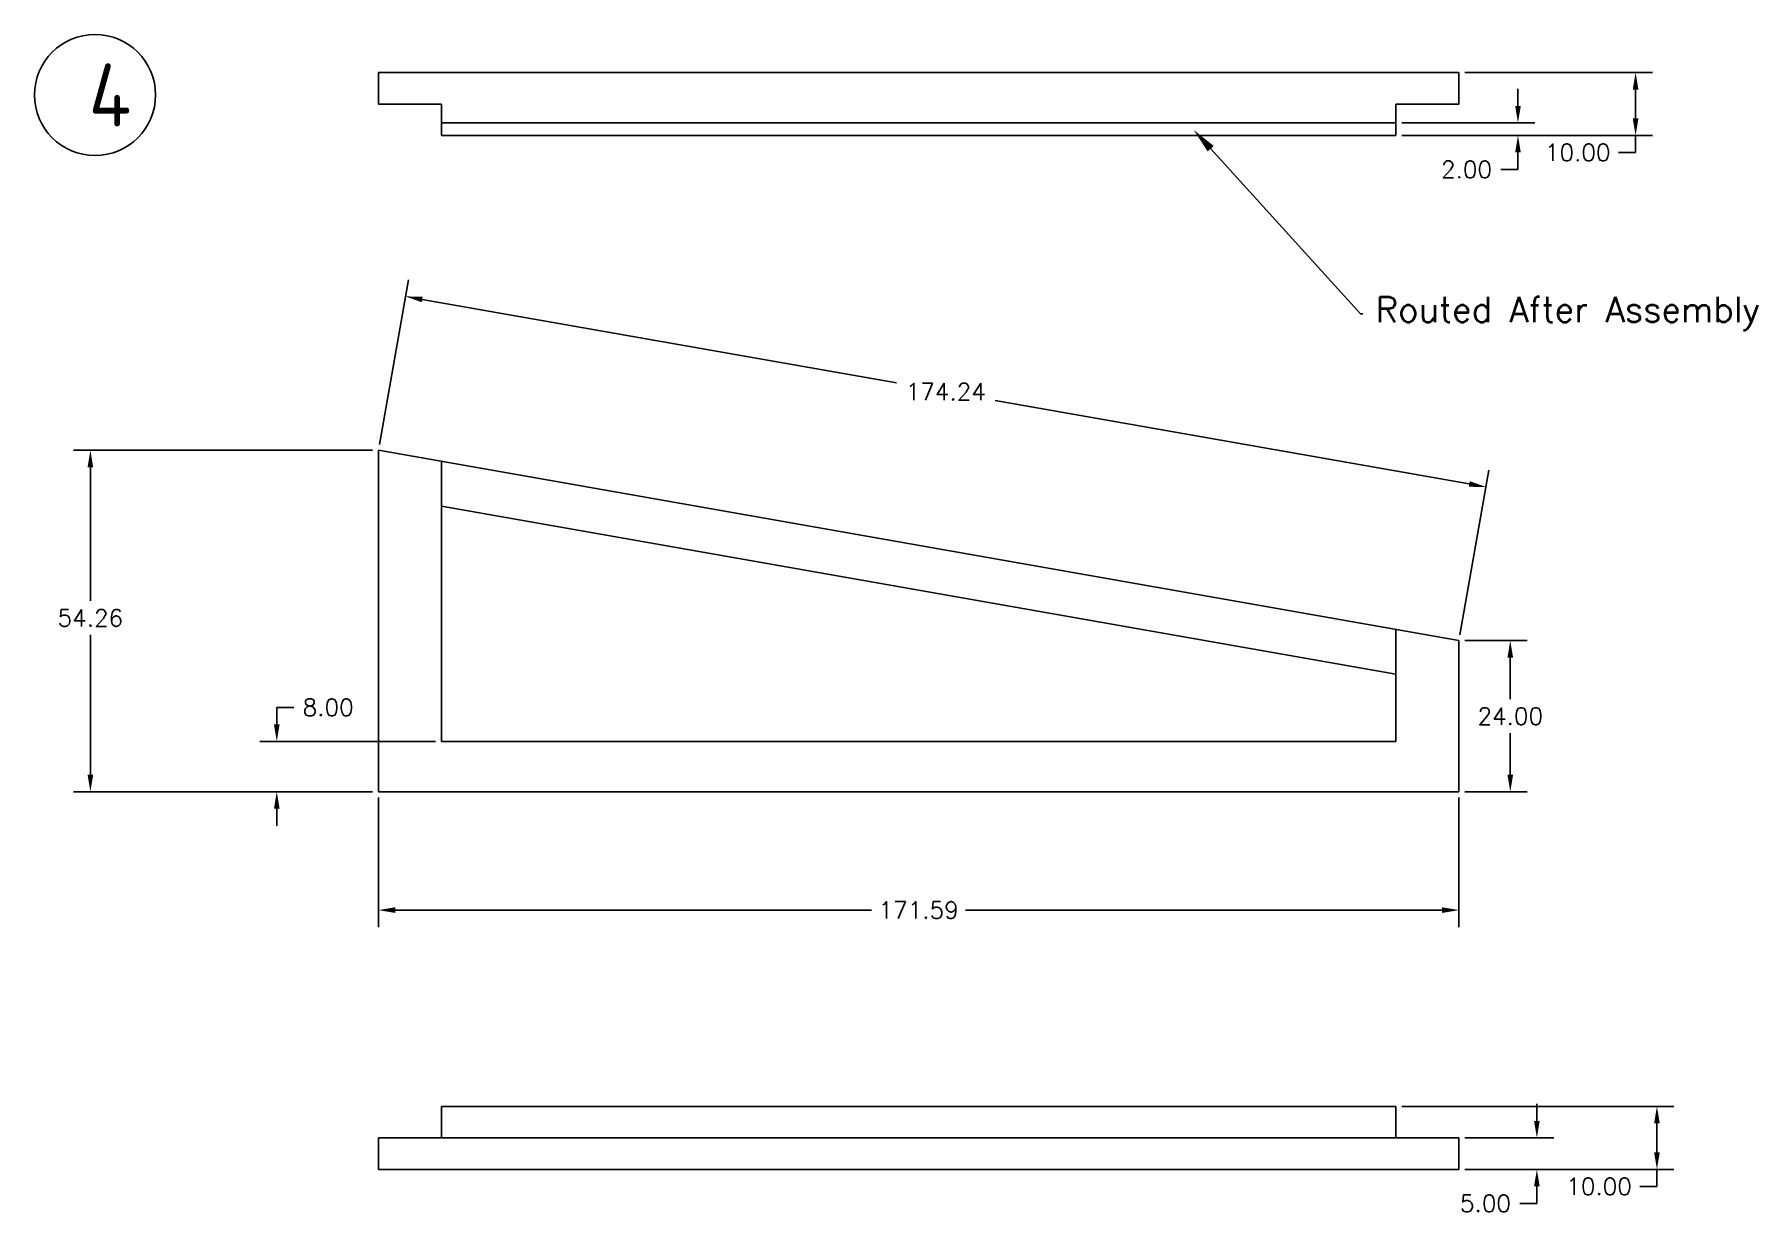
# Model space of a CAD drawing. Header units: millimetres. Extents: x -767 to 3290, y -266 to 762.
# Drawn here: x 2298 to 2571.6, y 517.1 to 704.6 of the extents above; entities that cross this region are included whole.
import ezdxf
from ezdxf import colors
from ezdxf.entities.mleader import LeaderData, LeaderLine
from ezdxf.math import Vec2, Vec3

# ---------------------------------------------------------------- set-up
doc = ezdxf.new("R2010")
doc.units = ezdxf.units.MM
for name, color, linetype in [('Dim', 1, 'Continuous'), ('Layer1', 5, 'Continuous'), ('Wood', 7, 'Continuous')]:
    doc.layers.add(name, color=color, linetype=linetype)
doc.styles.add('ISO Proportional', font='isocp.shx')
doc.styles.get("Standard").update_dxf_attribs({"font": 'simplex.shx'})
doc.dimstyles.new('Copy of Standard', dxfattribs={"dimscale": 15, "dimtxt": 0.18, "dimasz": 0.18, "dimexe": 0.18, "dimexo": 0.0625, "dimgap": 0.09, "dimtad": 0, "dimtih": 1, "dimtoh": 1, "dimzin": 0, "dimdsep": 46, "dimtxsty": 'Standard', "dimcen": 0.09, "dimadec": 0, "dimazin": 0, "dimtfac": 1, "dimtofl": 0, "dimtmove": 0, "dimatfit": 2, "dimfxl": 1, "dimtolj": 1, "dimtzin": 0, "dimarcsym": 0})

msp = doc.modelspace()

# ---------------------------------------------------------------- texts
at = {"layer": 'Layer1', "insert": (2306.616, 699.995), "char_height": 10, "attachment_point": 1, "style": 'ISO Proportional'}
msp.add_mtext_dynamic_manual_height_columns('4', width=25.64739, gutter_width=12.5, heights=[0], dxfattribs=at)

# ---------------------------------------------------------------- blocks, each defined once
blk = doc.blocks.new('*D64')
at = {"layer": 'Defpoints', "color": 0, "transparency": 16777216}
for p in [(2352.61, 638.56), (2306.88, 584.31), (2352.61, 584.31)]:
    blk.add_point(p, dxfattribs=at)
at = {"layer": 'Dim', "color": 0, "lineweight": -2, "transparency": 16777216}
for p, q in [((2351.68, 638.56), (2304.18, 638.56)), ((2306.88, 635.86), (2306.88, 614.61)), ((2306.88, 587.01), (2306.88, 609.21)), ((2351.68, 584.31), (2304.18, 584.31))]:
    blk.add_line(p, q, dxfattribs=at)
at = {"layer": 'Dim', "color": 0, "transparency": 16777216}
for points in [[(2306.43, 635.86), (2307.33, 635.86), (2306.88, 638.56)], [(2306.43, 587.01), (2307.33, 587.01), (2306.88, 584.31)]]:
    blk.add_solid(points, dxfattribs=at)
at = {"layer": 'Dim', "color": 0, "transparency": 16777216, "insert": (2306.88, 611.91), "char_height": 2.7, "attachment_point": 5}
blk.add_mtext('\\A1;54.26', dxfattribs=at)
blk = doc.blocks.new('*D65')
at = {"layer": 'Defpoints', "color": 0, "transparency": 16777216}
for p in [(2524.21, 608.31), (2524.21, 584.31), (2532.37, 584.31)]:
    blk.add_point(p, dxfattribs=at)
at = {"layer": 'Dim', "color": 0, "lineweight": -2, "transparency": 16777216}
for p, q in [((2525.15, 608.31), (2535.07, 608.31)), ((2532.37, 605.61), (2532.37, 599.01)), ((2532.37, 587.01), (2532.37, 593.61)), ((2525.15, 584.31), (2535.07, 584.31))]:
    blk.add_line(p, q, dxfattribs=at)
at = {"layer": 'Dim', "color": 0, "transparency": 16777216}
for points in [[(2531.92, 605.61), (2532.82, 605.61), (2532.37, 608.31)], [(2531.92, 587.01), (2532.82, 587.01), (2532.37, 584.31)]]:
    blk.add_solid(points, dxfattribs=at)
at = {"layer": 'Dim', "color": 0, "transparency": 16777216, "insert": (2532.37, 596.31), "char_height": 2.7, "attachment_point": 5}
blk.add_mtext('\\A1;24.00', dxfattribs=at)
blk = doc.blocks.new('*D66')
at = {"layer": 'Defpoints', "color": 0, "transparency": 16777216}
for p in [(2352.61, 584.31), (2524.21, 584.31), (2352.61, 565.5)]:
    blk.add_point(p, dxfattribs=at)
at = {"layer": 'Dim', "color": 0, "lineweight": -2, "transparency": 16777216}
for p, q in [((2352.61, 583.37), (2352.61, 562.8)), ((2524.21, 583.37), (2524.21, 562.8)), ((2355.31, 565.5), (2430.95, 565.5)), ((2521.51, 565.5), (2445.87, 565.5))]:
    blk.add_line(p, q, dxfattribs=at)
at = {"layer": 'Dim', "color": 0, "transparency": 16777216}
for points in [[(2355.31, 565.95), (2355.31, 565.05), (2352.61, 565.5)], [(2521.51, 565.95), (2521.51, 565.05), (2524.21, 565.5)]]:
    blk.add_solid(points, dxfattribs=at)
at = {"layer": 'Dim', "color": 0, "transparency": 16777216, "insert": (2438.41, 565.5), "char_height": 2.7, "attachment_point": 5}
blk.add_mtext('\\A1;171.59', dxfattribs=at)
blk = doc.blocks.new('*D67')
at = {"layer": 'Defpoints', "color": 0, "transparency": 16777216}
for p in [(2336.48, 592.31), (2362.61, 592.31), (2352.61, 584.31)]:
    blk.add_point(p, dxfattribs=at)
at = {"layer": 'Dim', "color": 0, "lineweight": -2, "transparency": 16777216}
for p, q in [((2336.48, 595.01), (2336.48, 597.71)), ((2336.48, 597.71), (2339.18, 597.71)), ((2361.68, 592.31), (2333.78, 592.31)), ((2351.68, 584.31), (2333.78, 584.31)), ((2336.48, 581.61), (2336.48, 578.91))]:
    blk.add_line(p, q, dxfattribs=at)
at = {"layer": 'Dim', "color": 0, "transparency": 16777216}
for points in [[(2336.03, 595.01), (2336.93, 595.01), (2336.48, 592.31)], [(2336.03, 581.61), (2336.93, 581.61), (2336.48, 584.31)]]:
    blk.add_solid(points, dxfattribs=at)
at = {"layer": 'Dim', "color": 0, "transparency": 16777216, "insert": (2344.64, 597.71), "char_height": 2.7, "attachment_point": 5}
blk.add_mtext('\\A1;8.00', dxfattribs=at)
blk = doc.blocks.new('*D68')
at = {"layer": 'Defpoints', "color": 0, "transparency": 16777216}
for p in [(2514.21, 534.31), (2524.21, 524.31), (2555.66, 524.31)]:
    blk.add_point(p, dxfattribs=at)
at = {"layer": 'Dim', "color": 0, "lineweight": -2, "transparency": 16777216}
for p, q in [((2515.15, 534.31), (2558.36, 534.31)), ((2555.66, 531.61), (2555.66, 527.01)), ((2525.15, 524.31), (2558.36, 524.31)), ((2555.66, 524.31), (2555.66, 521.61)), ((2555.66, 521.61), (2552.96, 521.61))]:
    blk.add_line(p, q, dxfattribs=at)
at = {"layer": 'Dim', "color": 0, "transparency": 16777216}
for points in [[(2555.21, 531.61), (2556.11, 531.61), (2555.66, 534.31)], [(2555.21, 527.01), (2556.11, 527.01), (2555.66, 524.31)]]:
    blk.add_solid(points, dxfattribs=at)
at = {"layer": 'Dim', "color": 0, "transparency": 16777216, "insert": (2546.47, 521.61), "char_height": 2.7, "attachment_point": 5}
blk.add_mtext('\\A1;10.00', dxfattribs=at)
blk = doc.blocks.new('*D69')
at = {"layer": 'Defpoints', "color": 0, "transparency": 16777216}
for p in [(2524.21, 529.31), (2524.21, 524.31), (2536.59, 524.31)]:
    blk.add_point(p, dxfattribs=at)
at = {"layer": 'Dim', "color": 0, "lineweight": -2, "transparency": 16777216}
for p, q in [((2536.59, 532.01), (2536.59, 534.71)), ((2525.15, 529.31), (2539.29, 529.31)), ((2525.15, 524.31), (2539.29, 524.31)), ((2536.59, 521.61), (2536.59, 518.91)), ((2536.59, 518.91), (2533.89, 518.91))]:
    blk.add_line(p, q, dxfattribs=at)
at = {"layer": 'Dim', "color": 0, "transparency": 16777216}
for points in [[(2536.14, 532.01), (2537.04, 532.01), (2536.59, 529.31)], [(2536.14, 521.61), (2537.04, 521.61), (2536.59, 524.31)]]:
    blk.add_solid(points, dxfattribs=at)
at = {"layer": 'Dim', "color": 0, "transparency": 16777216, "insert": (2528.43, 518.91), "char_height": 2.7, "attachment_point": 5}
blk.add_mtext('\\A1;5.00', dxfattribs=at)
blk = doc.blocks.new('*D70')
at = {"layer": 'Defpoints', "color": 0, "transparency": 16777216}
for p in [(2352.61, 638.56), (2528.52, 632.73), (2524.21, 608.31)]:
    blk.add_point(p, dxfattribs=at)
at = {"layer": 'Dim', "color": 0, "lineweight": -2, "transparency": 16777216}
for p, q in [((2352.78, 639.49), (2357.39, 665.64)), ((2359.58, 662.52), (2434.87, 649.24)), ((2525.86, 633.2), (2450.56, 646.47)), ((2524.37, 609.23), (2528.98, 635.39))]:
    blk.add_line(p, q, dxfattribs=at)
at = {"layer": 'Dim', "color": 0, "transparency": 16777216}
for points in [[(2359.66, 662.96), (2359.5, 662.07), (2356.92, 662.99)], [(2525.93, 633.64), (2525.78, 632.75), (2528.52, 632.73)]]:
    blk.add_solid(points, dxfattribs=at)
at = {"layer": 'Dim', "color": 0, "transparency": 16777216, "insert": (2442.72, 647.86), "char_height": 2.7, "attachment_point": 5}
blk.add_mtext('\\A1;174.24', dxfattribs=at)
blk = doc.blocks.new('*D71')
at = {"layer": 'Defpoints', "color": 0, "transparency": 16777216}
for p in [(2514.21, 690.56), (2514.21, 688.56), (2533.59, 688.56)]:
    blk.add_point(p, dxfattribs=at)
at = {"layer": 'Dim', "color": 0, "lineweight": -2, "transparency": 16777216}
for p, q in [((2533.59, 693.26), (2533.59, 695.96)), ((2515.15, 690.56), (2536.29, 690.56)), ((2515.15, 688.56), (2536.29, 688.56)), ((2533.59, 685.86), (2533.59, 683.16)), ((2533.59, 683.16), (2530.89, 683.16))]:
    blk.add_line(p, q, dxfattribs=at)
at = {"layer": 'Dim', "color": 0, "transparency": 16777216}
for points in [[(2533.14, 693.26), (2534.04, 693.26), (2533.59, 690.56)], [(2533.14, 685.86), (2534.04, 685.86), (2533.59, 688.56)]]:
    blk.add_solid(points, dxfattribs=at)
at = {"layer": 'Dim', "color": 0, "transparency": 16777216, "insert": (2525.42, 683.16), "char_height": 2.7, "attachment_point": 5}
blk.add_mtext('\\A1;2.00', dxfattribs=at)
blk = doc.blocks.new('*D72')
at = {"layer": 'Defpoints', "color": 0, "transparency": 16777216}
for p in [(2524.21, 698.56), (2514.21, 688.56), (2552.27, 688.56)]:
    blk.add_point(p, dxfattribs=at)
at = {"layer": 'Dim', "color": 0, "lineweight": -2, "transparency": 16777216}
for p, q in [((2525.15, 698.56), (2554.97, 698.56)), ((2552.27, 695.86), (2552.27, 691.26)), ((2515.15, 688.56), (2554.97, 688.56)), ((2552.27, 688.56), (2552.27, 685.86)), ((2552.27, 685.86), (2549.57, 685.86))]:
    blk.add_line(p, q, dxfattribs=at)
at = {"layer": 'Dim', "color": 0, "transparency": 16777216}
for points in [[(2551.82, 695.86), (2552.72, 695.86), (2552.27, 698.56)], [(2551.82, 691.26), (2552.72, 691.26), (2552.27, 688.56)]]:
    blk.add_solid(points, dxfattribs=at)
at = {"layer": 'Dim', "color": 0, "transparency": 16777216, "insert": (2543.08, 685.86), "char_height": 2.7, "attachment_point": 5}
blk.add_mtext('\\A1;10.00', dxfattribs=at)

# ---------------------------------------------------------------- dimensions: what is measured, and where the dimension line sits
at = {"layer": 'Dim'}
for base, p1, p2, angle, picture, middle in [((2552.268, 688.563), (2524.209, 698.563), (2514.209, 688.563), 90, '*D72', (2543.075, 685.863)), ((2533.587, 688.563), (2514.209, 690.563), (2514.209, 688.563), 90, '*D71', (2525.423, 683.163)), ((2532.368, 584.307), (2524.209, 608.307), (2524.209, 584.307), 90, '*D65', (2532.368, 596.307)), ((2336.477, 592.307), (2352.614, 584.307), (2362.614, 592.307), 90, '*D67', (2344.641, 597.707)), ((2352.614, 565.5), (2524.2089, 584.3067), (2352.614, 584.3067), 180, '*D66', (2438.4114, 565.5)), ((2555.659, 524.307), (2514.209, 534.307), (2524.209, 524.307), 90, '*D68', (2546.466, 521.607)), ((2536.59, 524.307), (2524.209, 529.307), (2524.209, 524.307), 90, '*D69', (2528.426, 518.907))]:
    dim = msp.add_linear_dim(base=base, p1=p1, p2=p2, angle=angle, dimstyle='Copy of Standard', dxfattribs=at)
    dim.commit()
    dim.dimension.update_dxf_attribs({"geometry": picture, "text_midpoint": middle})
dim = msp.add_aligned_dim(p1=(2352.614, 638.563), p2=(2524.209, 608.307), distance=24.799, dimstyle='Copy of Standard', dxfattribs=at)
dim.commit()
dim.dimension.update_dxf_attribs({"geometry": '*D70', "text_midpoint": (2442.718, 647.857)})
dim = msp.add_linear_dim(base=(2306.882, 584.307), p1=(2352.614, 638.563), p2=(2352.614, 584.307), angle=90, dimstyle='Copy of Standard', dxfattribs=at)
dim.commit()
dim.dimension.update_dxf_attribs({"geometry": '*D64', "text_midpoint": (2306.882, 611.912), "dimtype": 160})

# ---------------------------------------------------------------- linework, layer by layer
at = {"layer": 'Layer1'}
msp.add_circle((2307.616, 694.995), 9.618, dxfattribs=at)
at = {"layer": 'Wood'}
for p, q in [((2524.209, 698.563), (2352.614, 698.563)), ((2352.614, 698.563), (2352.614, 693.563)), ((2524.209, 698.563), (2524.209, 693.563)), ((2362.614, 693.563), (2352.614, 693.563)), ((2362.614, 693.563), (2362.614, 688.563)), ((2524.209, 693.563), (2514.209, 693.563)), ((2514.209, 693.563), (2514.209, 688.563)), ((2514.209, 690.563), (2362.614, 690.563)), ((2362.614, 688.563), (2514.209, 688.563)), ((2524.209, 608.307), (2352.614, 638.563)), ((2352.614, 638.563), (2352.614, 584.307)), ((2360.614, 637.153), (2360.614, 637.153)), ((2362.614, 636.8), (2362.614, 592.307)), ((2514.209, 602.962), (2362.614, 629.692)), ((2514.209, 610.07), (2514.209, 592.307)), ((2524.209, 608.307), (2524.209, 584.307)), ((2362.614, 592.307), (2514.209, 592.307)), ((2352.614, 584.307), (2524.209, 584.307)), ((2362.614, 534.307), (2514.209, 534.307)), ((2362.614, 534.307), (2362.614, 529.307)), ((2514.209, 534.307), (2514.209, 529.307)), ((2352.614, 529.307), (2524.209, 529.307)), ((2352.614, 529.307), (2352.614, 524.307)), ((2524.209, 529.307), (2524.209, 524.307)), ((2352.614, 524.307), (2524.209, 524.307))]:
    msp.add_line(p, q, dxfattribs=at)

msp.set_redraw_order([(e.dxf.handle, doc.entitydb.next_handle()) for e in msp.query("TEXT MTEXT ATTDEF DIMENSION ARC_DIMENSION")])  # texts and dimensions are drawn at this point

# ---------------------------------------------------------------- leaders
at = {"layer": 'Dim'}
ml = msp.add_multileader_mtext('Standard', dxfattribs=at)
ml.set_content('Routed After Assembly', color=256)
ml.set_leader_properties()
ml.build(insert=Vec2(0, 0))
ml.multileader.update_dxf_attribs({"text_right_attachment_type": 6, "dogleg_length": 0.36})
ctx = ml.context
ctx.base_point, ctx.plane_origin = Vec3(2508.949, 660.251), Vec3(2482.105, 689.424)
ctx.right_attachment = 6
notes = []
notes.append((ctx, [(0, (1, 1, 0), (2508.589, 660.251), (1, 0), 0.36, [(0, [(2482.105, 689.424)], 0, [])])]))
ctx.mtext.insert, ctx.mtext.flow_direction = Vec3(2510.949, 662.918), 5
for ctx, leaders in notes:
    for number, flags, end, landing, length, lines in leaders:
        leader = LeaderData()
        leader.index, (leader.has_last_leader_line, leader.has_dogleg_vector, leader.attachment_direction) = number, flags
        leader.last_leader_point, leader.dogleg_vector, leader.dogleg_length = Vec3(end), Vec3(landing), length
        for number, points, colour, breaks in lines:
            line = LeaderLine()
            line.index, line.vertices, line.color, line.breaks = number, Vec3.list(points), colors.encode_raw_color(colour), breaks
            leader.lines.append(line)
        ctx.leaders.append(leader)

doc.saveas('drawing.dxf')
